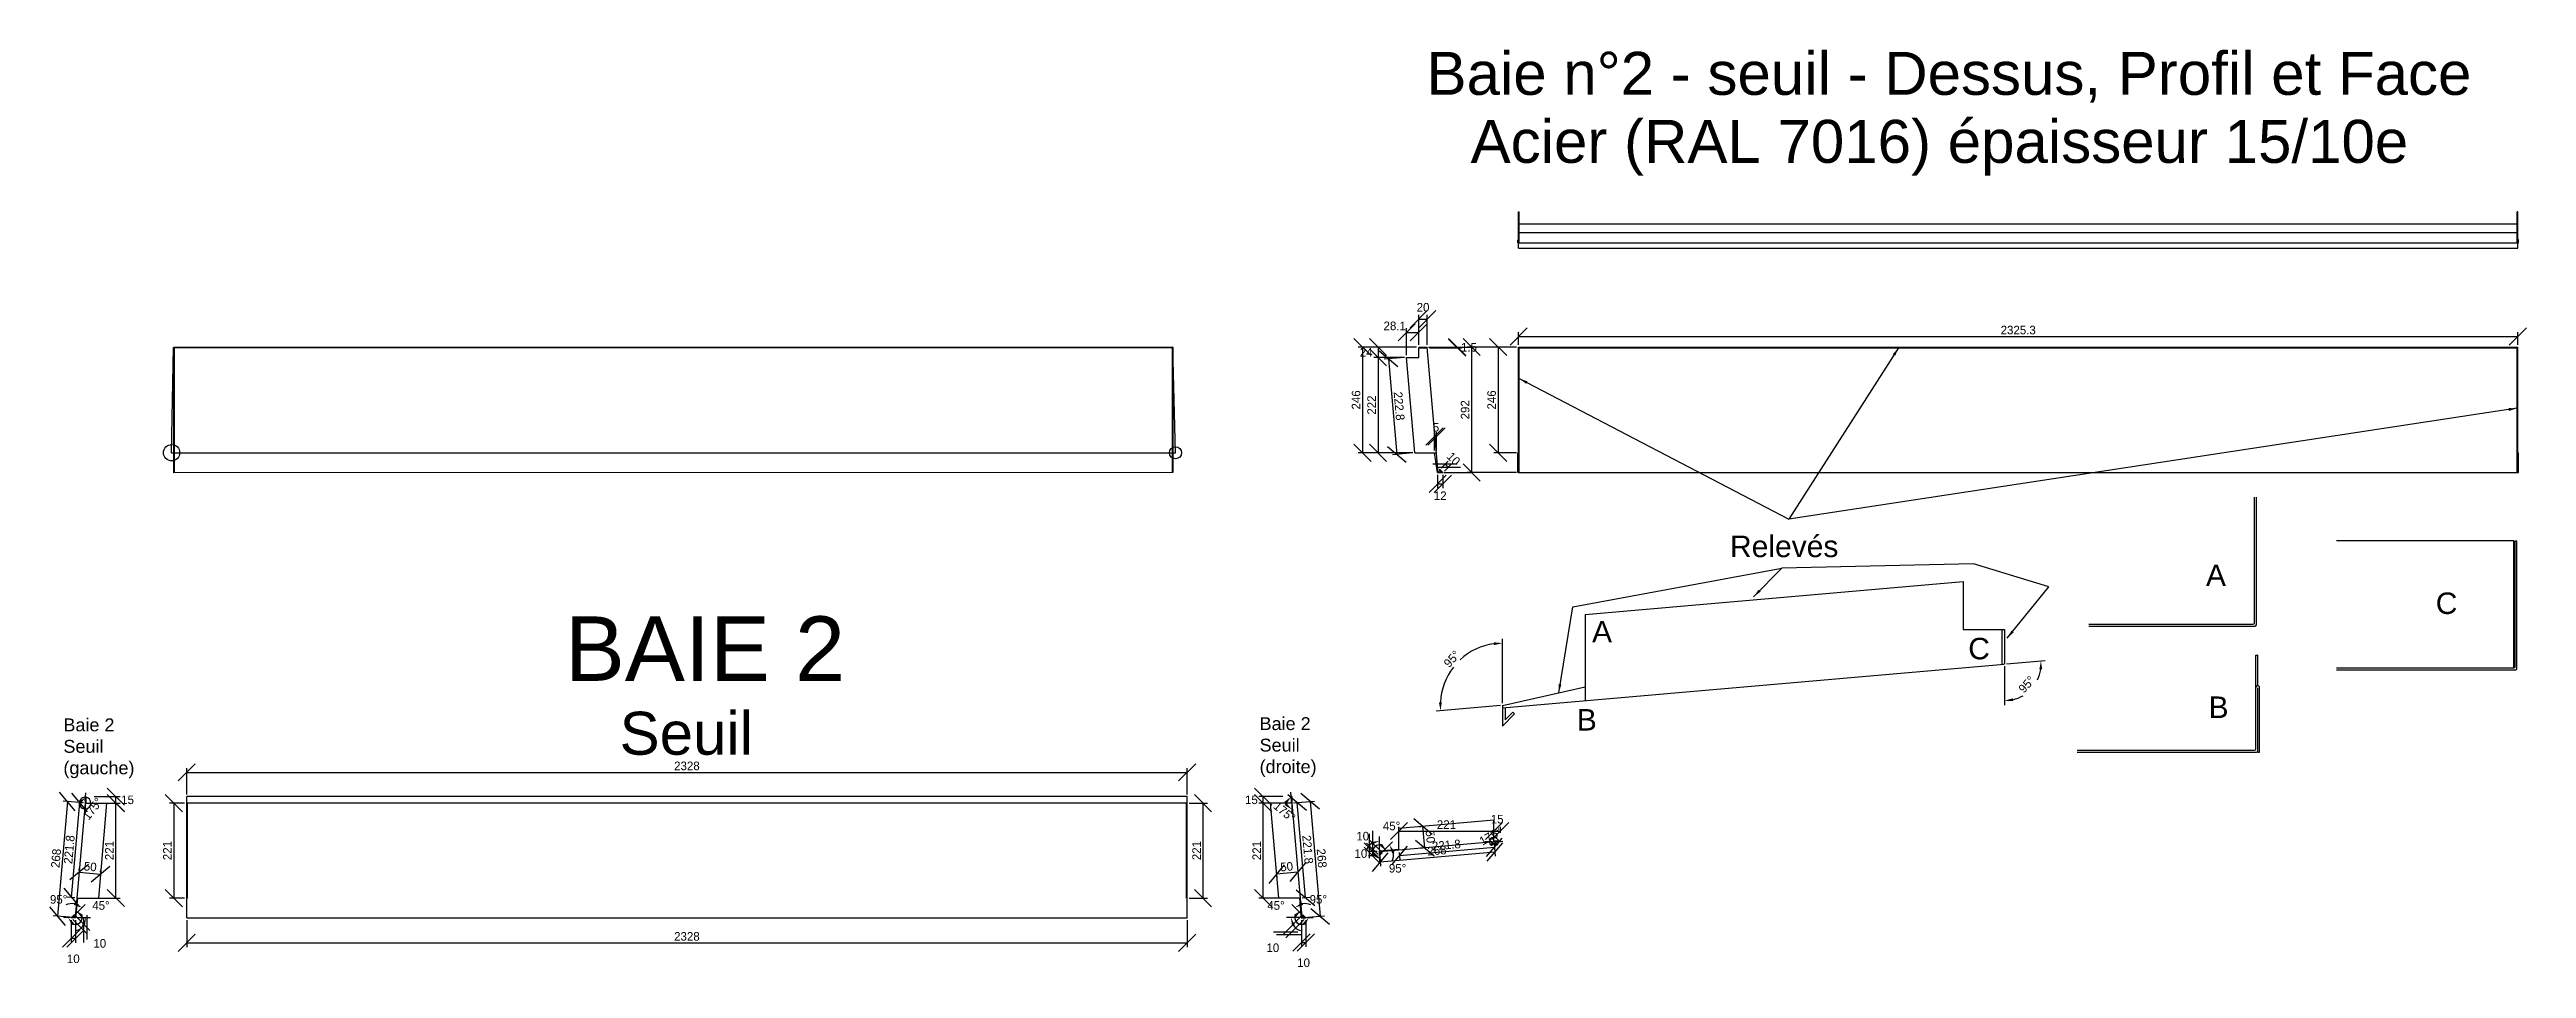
# Model space of a CAD drawing. Header units: millimetres. Extents: x -676 to 20580, y -6551 to 2338.
# Drawn here: x -284 to 5480, y 200 to 2338 of the extents above; entities that cross this region are included whole.
import ezdxf

# ---------------------------------------------------------------- set-up
doc = ezdxf.new("R2010")
doc.units = ezdxf.units.MM
doc.layers.get('0').update_dxf_attribs({"lineweight": 25, "true_color": 0xffffff})
doc.layers.get('Defpoints').update_dxf_attribs({"true_color": 0xffffff})
for name, color, linetype, lineweight, true_color in [('0 ... Seuil', 178, 'Continuous', 25, 0x000000), ('0 ... Seuil ... Existant', 2, 'Continuous', 25, 0xffff00), ('0 ... Seuil ... Existant ... Projection Joue Théorique', 96, 'Continuous', 25, 0x008000), ('0 ... Seuil ... Rectangle', 5, 'Continuous', 25, 0x0000ff), ('0 ... Seuil ... Rectangle ... Cotes Angles', 4, 'Continuous', 25, 0x00ffff), ('Cotes', 4, 'Continuous', 25, 0x00ffff)]:
    doc.layers.add(name, color=color, linetype=linetype, lineweight=lineweight, true_color=true_color)
doc.styles.add('QCADDimTextStyle', font='txt')
doc.styles.add('textstyle11', font='')
doc.styles.add('textstyle21', font='')
doc.styles.add('textstyle22', font='')
doc.styles.add('textstyle23', font='')
doc.styles.add('textstyle24', font='')
doc.styles.add('textstyle25', font='')
doc.styles.add('textstyle26', font='')
doc.styles.add('textstyle27', font='')
doc.styles.add('textstyle28', font='')
doc.styles.add('textstyle29', font='')
doc.styles.add('textstyle30', font='')
doc.styles.add('textstyle31', font='')
doc.styles.add('textstyle32', font='')
doc.styles.get('textstyle11').set_extended_font_data('Liberation Sans')
doc.styles.get('textstyle21').set_extended_font_data('Liberation Sans')
doc.styles.get('textstyle22').set_extended_font_data('Liberation Sans')
doc.styles.get('textstyle23').set_extended_font_data('Liberation Sans')
doc.styles.get('textstyle24').set_extended_font_data('Liberation Sans')
doc.styles.get('textstyle25').set_extended_font_data('Liberation Sans')
doc.styles.get('textstyle26').set_extended_font_data('Liberation Sans')
doc.styles.get('textstyle27').set_extended_font_data('Liberation Sans')
doc.styles.get('textstyle28').set_extended_font_data('Liberation Sans')
doc.styles.get('textstyle29').set_extended_font_data('Liberation Sans')
doc.styles.get('textstyle30').set_extended_font_data('Liberation Sans')
doc.styles.get('textstyle31').set_extended_font_data('Liberation Sans')
doc.styles.get('textstyle32').set_extended_font_data('Liberation Sans')
doc.dimstyles.new('QCADDimStyle', dxfattribs={"dimtxt": 20, "dimasz": 20, "dimexe": 10, "dimexo": 5, "dimgap": 5, "dimtad": 1, "dimtoh": 1, "dimdec": 4, "dimzin": 0, "dimdsep": 46, "dimtxsty": 'QCADDimTextStyle', "dimcen": 0.09, "dimadec": 0, "dimazin": 0, "dimtfac": 1, "dimtdec": 4, "dimtofl": 0, "dimtmove": 0, "dimatfit": 3, "dimfxl": 1, "dimtolj": 1, "dimtzin": 0, "dimarcsym": 0})

msp = doc.modelspace()

# ---------------------------------------------------------------- texts
at = {"attachment_point": 1}
for s, insert, char_height, style in [('Baie 2\\PSeuil\\P(gauche)', (-251.95, 781.97), 30, 'textstyle23'), ('Seuil', (1042.38, 797.53), 100, 'textstyle11'), ('Baie 2\\PSeuil\\P(droite)', (2531.6, 784.87), 30, 'textstyle22')]:
    msp.add_mtext(s, dxfattribs=dict(at, insert=insert, char_height=char_height, style=style))
at = {"layer": '0 ... Seuil', "insert": (914.78, 1019.33), "char_height": 150, "attachment_point": 1, "style": 'textstyle21'}
msp.add_mtext('BAIE 2', dxfattribs=at)
at = {"layer": '0 ... Seuil ... Rectangle ... Cotes Angles', "attachment_point": 1}
for s, insert, char_height, style in [('Baie n%%d2 - seuil - Dessus, Profil et Face', (2920.04, 2332.65), 100, 'textstyle32'), ('Acier (RAL 7016) épaisseur 15/10e', (3022.66, 2174.43), 100, 'textstyle31'), ('Relevés', (3626.17, 1207.26), 50, 'textstyle24'), ('A', (4733.78, 1140), 50, 'textstyle30'), ('C', (5268.48, 1074.94), 50, 'textstyle29'), ('A', (3305.2, 1008.79), 50, 'textstyle25'), ('C', (4180.56, 969.46), 50, 'textstyle28'), ('B', (4739.87, 833), 50, 'textstyle27'), ('B', (3269.62, 803.79), 50, 'textstyle26')]:
    msp.add_mtext(s, dxfattribs=dict(at, insert=insert, char_height=char_height, style=style))

# ---------------------------------------------------------------- blocks, each defined once
blk = doc.blocks.new('SeuilBaie1_VueDessus')
at = {"layer": '0 ... Seuil'}
for p, q in [((2323, 0), (-5, 0)), ((-5, -282), (-5, 0)), ((2323, -282), (2323, 0)), ((2323, -15), (-5, -15)), ((-3.5, -236), (-3.5, -15)), ((2321.5, -236), (2321.5, -15)), ((-3.5, -236), (-5, -236)), ((-5, -282), (2323, -282)), ((2321.5, -236), (2323, -236))]:
    blk.add_line(p, q, dxfattribs=at)
blk = doc.blocks.new('SeuilBaie1_VueCoupeEst')
at = {"layer": '0 ... Seuil'}
for p, q in [((1, 0), (-0.5, 0)), ((1, -14.9), (-49.2, -14.9)), ((-49.2, -14.9), (-29.9, -236)), ((-0.5, 0), (-0.5, -14.9)), ((1, 0), (1, -15)), ((1, -14.9), (24.2, -280.5)), ((20.3, -236), (-29.9, -236)), ((18.8, -236), (22.9, -282)), ((22.9, -282), (33.4, -282)), ((24.2, -280.5), (29.7, -280.5)), ((25.2, -276), (26.3, -274.9)), ((25.2, -276), (29.7, -280.5)), ((26.3, -274.9), (33.4, -282))]:
    blk.add_line(p, q, dxfattribs=at)
blk = doc.blocks.new('*D12')
at = {"layer": 'Cotes', "color": 0, "lineweight": -2}
for p, q in [((2560, 580), (2520, 620)), ((2520, 605), (2560, 565)), ((2585.6, 600), (2530, 600)), ((2585.6, 585), (2530, 585)), ((2540, 585), (2540, 600))]:
    blk.add_line(p, q, dxfattribs=at)
at = {"layer": 'Defpoints', "color": 0}
for p in [(2540, 600), (2590.6, 600), (2590.6, 585)]:
    blk.add_point(p, dxfattribs=at)
at = {"layer": 'Cotes', "color": 0, "insert": (2512.5, 592.5), "char_height": 20, "attachment_point": 5, "style": 'QCADDimTextStyle'}
blk.add_mtext('\\A1;15', dxfattribs=at)
blk = doc.blocks.new('*D13')
at = {"layer": 'Cotes', "color": 0, "lineweight": -2}
for p, q in [((2610.7, 585.4), (2659.5, 589.7)), ((2671.2, 570.7), (2627.8, 607)), ((2649.5, 588.8), (2672.9, 321.9)), ((2634, 318.5), (2682.8, 322.7)), ((2651.2, 340), (2694.5, 303.7))]:
    blk.add_line(p, q, dxfattribs=at)
at = {"layer": 'Defpoints', "color": 0}
for p in [(2605.7, 585), (2629, 318), (2672.9, 321.9)]:
    blk.add_point(p, dxfattribs=at)
at = {"layer": 'Cotes', "color": 0, "insert": (2676.1, 456.7), "char_height": 20, "attachment_point": 5, "rotation": 275, "style": 'QCADDimTextStyle'}
blk.add_mtext('\\A1;268', dxfattribs=at)
blk = doc.blocks.new('*D14')
at = {"layer": 'Cotes', "color": 0, "lineweight": -2}
for p, q in [((2629, 313), (2629, 250.9)), ((2639, 313), (2639, 250.9)), ((2649, 280.9), (2609, 240.9)), ((2619, 240.9), (2659, 280.9)), ((2629, 260.9), (2639, 260.9))]:
    blk.add_line(p, q, dxfattribs=at)
at = {"layer": 'Defpoints', "color": 0}
for p in [(2629, 318), (2639, 318), (2639, 260.9)]:
    blk.add_point(p, dxfattribs=at)
at = {"layer": 'Cotes', "color": 0, "insert": (2634, 213.4), "char_height": 20, "attachment_point": 5, "style": 'QCADDimTextStyle'}
blk.add_mtext('\\A1;10', dxfattribs=at)
blk = doc.blocks.new('*D15')
at = {"layer": 'Cotes', "color": 0, "lineweight": -2}
for p, q in [((2589.1, 441.6), (2552.8, 398.2)), ((2620.7, 424.3), (2570.9, 419.9)), ((2571.4, 414.9), (2571.8, 409.9)), ((2602.6, 402.6), (2638.9, 445.9)), ((2621.2, 419.3), (2621.6, 414.3))]:
    blk.add_line(p, q, dxfattribs=at)
at = {"layer": 'Defpoints', "color": 0}
for p in [(2570.9, 419.9), (2570.9, 419.9), (2620.7, 424.3)]:
    blk.add_point(p, dxfattribs=at)
at = {"layer": 'Cotes', "color": 0, "insert": (2594.5, 437), "char_height": 20, "attachment_point": 5, "rotation": 5, "style": 'QCADDimTextStyle'}
blk.add_mtext('\\A1;50', dxfattribs=at)
blk = doc.blocks.new('*D16')
at = {"layer": 'Cotes', "color": 0, "lineweight": -2}
for p, q in [((2628.4, 321.6), (2585.3, 278.5)), ((2635.5, 314.5), (2592.4, 271.4)), ((2564.1, 285.5), (2620.7, 285.5)), ((2627.8, 278.5), (2571.2, 278.5))]:
    blk.add_line(p, q, dxfattribs=at)
at = {"layer": 'Defpoints', "color": 0}
for p in [(2632, 325.1), (2639, 318), (2592.4, 285.5)]:
    blk.add_point(p, dxfattribs=at)
at = {"layer": 'Cotes', "color": 0, "insert": (2562.4, 248.4), "char_height": 20, "attachment_point": 5, "style": 'QCADDimTextStyle'}
blk.add_mtext('\\A1;10', dxfattribs=at)
blk = doc.blocks.new('*D17')
at = {"layer": 'Cotes', "color": 0, "lineweight": -2}
for p, q in [((2606.2, 590.1), (2604.5, 610.1)), ((2606.7, 580), (2606.7, 559.9))]:
    blk.add_line(p, q, dxfattribs=at)
blk.add_arc((2606.7, 585), 15.1, 177.75848, 187.24152, dxfattribs=at)
at = {"layer": 'Cotes', "color": 0}
for points in [[(2594, 583.3), (2589.2, 587.9), (2605.4, 600.1)], [(2589.5, 580.6), (2593.9, 585.6), (2606.7, 569.9)]]:
    blk.add_solid(points, dxfattribs=at)
at = {"layer": 'Defpoints', "color": 0}
for p in [(2593.2, 591.8), (2606.7, 600), (2606.7, 585.1), (2606.7, 585), (2608.1, 568.7)]:
    blk.add_point(p, dxfattribs=at)
at = {"layer": 'Cotes', "color": 0, "insert": (2589.5, 564.6), "char_height": 20, "attachment_point": 5, "rotation": 319.93778, "style": 'QCADDimTextStyle'}
blk.add_mtext('\\A1;175%%d', dxfattribs=at)
blk = doc.blocks.new('*D18')
at = {"layer": 'Cotes', "color": 0, "lineweight": -2}
for p, q in [((2627.7, 327.9), (2606.6, 349)), ((2625, 319), (2594.2, 319))]:
    blk.add_line(p, q, dxfattribs=at)
for start, end in [(63.18872, 99.09436), (215.90564, 251.81128)]:
    blk.add_arc((2636.6, 319), 32.4, start, end, dxfattribs=at)
at = {"layer": 'Cotes', "color": 0}
for points in [[(2630, 354), (2633, 348.1), (2613.7, 342)], [(2613.5, 301), (2607.2, 299), (2604.2, 319)]]:
    blk.add_solid(points, dxfattribs=at)
at = {"layer": 'Defpoints', "color": 0}
for p in [(2608.5, 335.2), (2630, 319), (2631.3, 324.4), (2636.6, 319), (2636.6, 319)]:
    blk.add_point(p, dxfattribs=at)
at = {"layer": 'Cotes', "color": 0, "insert": (2569.7, 346.7), "char_height": 20, "attachment_point": 5, "style": 'QCADDimTextStyle'}
blk.add_mtext('\\A1;45%%d', dxfattribs=at)
blk = doc.blocks.new('*D19')
at = {"layer": 'Cotes', "color": 0, "lineweight": -2}
blk.add_line((2641.6, 319), (2656.6, 319), dxfattribs=at)
for start, end in [(168.96744, 242.93488), (212.06512, 286.03256)]:
    blk.add_arc((2630, 319), 16.6, start, end, dxfattribs=at)
at = {"layer": 'Cotes', "color": 0}
for points in [[(2615.9, 319.7), (2611.4, 324.7), (2628.5, 335.6)], [(2637.2, 301), (2631.9, 305), (2646.6, 319)]]:
    blk.add_solid(points, dxfattribs=at)
at = {"layer": 'Defpoints', "color": 0}
for p in [(2628.3, 338.4), (2630, 319), (2630, 319), (2636.6, 319), (2644.1, 327.7)]:
    blk.add_point(p, dxfattribs=at)
at = {"layer": 'Cotes', "color": 0, "insert": (2668.2, 360.8), "char_height": 20, "attachment_point": 5, "style": 'QCADDimTextStyle'}
blk.add_mtext('\\A1;95%%d', dxfattribs=at)
blk = doc.blocks.new('*D20')
at = {"layer": 'Cotes', "color": 0, "lineweight": -2}
for p, q in [((35, 313), (35, 249.8)), ((2363, 313), (2363, 249.8)), ((55, 279.8), (15, 239.8)), ((35, 259.8), (2363, 259.8)), ((2343, 239.8), (2383, 279.8))]:
    blk.add_line(p, q, dxfattribs=at)
at = {"layer": 'Defpoints', "color": 0}
for p in [(35, 318), (2363, 318), (2363, 259.8)]:
    blk.add_point(p, dxfattribs=at)
at = {"layer": 'Cotes', "color": 0, "insert": (1199, 274.8), "char_height": 20, "attachment_point": 5, "style": 'QCADDimTextStyle'}
blk.add_mtext('\\A1;2328', dxfattribs=at)
blk = doc.blocks.new('*D21')
at = {"layer": 'Cotes', "color": 0, "lineweight": -2}
for p, q in [((55, 676.4), (15, 636.4)), ((35, 605), (35, 666.4)), ((35, 656.4), (2363, 656.4)), ((2343, 636.4), (2383, 676.4)), ((2363, 605), (2363, 666.4))]:
    blk.add_line(p, q, dxfattribs=at)
at = {"layer": 'Defpoints', "color": 0}
for p in [(2363, 656.4), (35, 600), (2363, 600)]:
    blk.add_point(p, dxfattribs=at)
at = {"layer": 'Cotes', "color": 0, "insert": (1199, 671.4), "char_height": 20, "attachment_point": 5, "style": 'QCADDimTextStyle'}
blk.add_mtext('\\A1;2328', dxfattribs=at)
blk = doc.blocks.new('*D36')
at = {"layer": 'Cotes', "color": 0, "lineweight": -2}
for p, q in [((3096.9, 540), (3056.9, 500)), ((3071.9, 500), (3111.9, 540)), ((3076.9, 515.8), (3076.9, 530)), ((3076.9, 520), (3091.9, 520)), ((3091.9, 515.8), (3091.9, 530))]:
    blk.add_line(p, q, dxfattribs=at)
at = {"layer": 'Defpoints', "color": 0}
for p in [(3091.9, 520), (3076.9, 510.8), (3091.9, 510.8)]:
    blk.add_point(p, dxfattribs=at)
at = {"layer": 'Cotes', "color": 0, "insert": (3084.4, 547.5), "char_height": 20, "attachment_point": 5, "style": 'QCADDimTextStyle'}
blk.add_mtext('\\A1;15', dxfattribs=at)
blk = doc.blocks.new('*D37')
at = {"layer": 'Cotes', "color": 0, "lineweight": -2}
for p, q in [((2830.3, 469.5), (2793.9, 426.2)), ((2810.4, 467.4), (2813, 437.9)), ((3079.1, 471.2), (2812.1, 447.9)), ((3060.9, 449.6), (3097.3, 492.9)), ((3077.4, 490.7), (3080, 461.3))]:
    blk.add_line(p, q, dxfattribs=at)
at = {"layer": 'Defpoints', "color": 0}
for p in [(2810, 472.4), (3076.9, 495.7), (2812.1, 447.9)]:
    blk.add_point(p, dxfattribs=at)
at = {"layer": 'Cotes', "color": 0, "insert": (2944.3, 474.5), "char_height": 20, "attachment_point": 5, "rotation": 5, "style": 'QCADDimTextStyle'}
blk.add_mtext('\\A1;268', dxfattribs=at)
blk = doc.blocks.new('*D38')
at = {"layer": 'Cotes', "color": 0, "lineweight": -2}
for p, q in [((2814.8, 452.4), (2774.8, 492.4)), ((2774.8, 482.4), (2814.8, 442.4)), ((2805, 472.4), (2784.8, 472.4)), ((2805, 462.4), (2784.8, 462.4)), ((2794.8, 472.4), (2794.8, 462.4))]:
    blk.add_line(p, q, dxfattribs=at)
at = {"layer": 'Defpoints', "color": 0}
for p in [(2794.8, 462.4), (2810, 472.4), (2810, 462.4)]:
    blk.add_point(p, dxfattribs=at)
at = {"layer": 'Cotes', "color": 0, "insert": (2767.3, 467.4), "char_height": 20, "attachment_point": 5, "style": 'QCADDimTextStyle'}
blk.add_mtext('\\A1;10', dxfattribs=at)
blk = doc.blocks.new('*D39')
at = {"layer": 'Cotes', "color": 0, "lineweight": -2}
for p, q in [((2933.5, 512.3), (2890.2, 548.6)), ((2906.9, 530), (2901.9, 529.6)), ((2916.2, 480.7), (2911.8, 530.5)), ((2894.5, 498.8), (2937.9, 462.5)), ((2911.2, 480.2), (2906.2, 479.8))]:
    blk.add_line(p, q, dxfattribs=at)
at = {"layer": 'Defpoints', "color": 0}
for p in [(2911.8, 530.5), (2911.8, 530.5), (2916.2, 480.7)]:
    blk.add_point(p, dxfattribs=at)
at = {"layer": 'Cotes', "color": 0, "insert": (2929, 506.9), "char_height": 20, "attachment_point": 5, "rotation": 275, "style": 'QCADDimTextStyle'}
blk.add_mtext('\\A1;50', dxfattribs=at)
blk = doc.blocks.new('*D40')
at = {"layer": 'Cotes', "color": 0, "lineweight": -2}
for p, q in [((2794.5, 520.2), (2794.5, 463.7)), ((2806.4, 465.9), (2780.4, 492)), ((2787.4, 456.6), (2787.4, 513.2)), ((2813.5, 473), (2787.4, 499))]:
    blk.add_line(p, q, dxfattribs=at)
at = {"layer": 'Defpoints', "color": 0}
for p in [(2794.5, 492), (2810, 462.4), (2817, 469.4)]:
    blk.add_point(p, dxfattribs=at)
at = {"layer": 'Cotes', "color": 0, "insert": (2771.5, 507.9), "char_height": 20, "attachment_point": 5, "style": 'QCADDimTextStyle'}
blk.add_mtext('\\A1;10', dxfattribs=at)
blk = doc.blocks.new('*D41')
at = {"layer": 'Cotes', "color": 0, "lineweight": -2}
for p, q in [((3071.9, 494.7), (3056.4, 494.7)), ((3082, 495.2), (3097.5, 496.5))]:
    blk.add_line(p, q, dxfattribs=at)
for start, end in [(80.81617, 222.90809), (5, 180), (322.09191, 104.18383)]:
    blk.add_arc((3077, 494.7), 10.6, start, end, dxfattribs=at)
at = {"layer": 'Cotes', "color": 0}
for points in [[(3086.4, 491.4), (3084.2, 485.1), (3066.4, 494.7)], [(3070.6, 484.5), (3067.9, 490.6), (3087.5, 495.6)]]:
    blk.add_solid(points, dxfattribs=at)
at = {"layer": 'Defpoints', "color": 0}
for p in [(3060.7, 493.3), (3076.9, 494.7), (3077, 494.7), (3081.7, 504.2), (3091.9, 494.7)]:
    blk.add_point(p, dxfattribs=at)
at = {"layer": 'Cotes', "color": 0, "insert": (3069.2, 508.1), "char_height": 20, "attachment_point": 5, "rotation": 30.34859, "style": 'QCADDimTextStyle'}
blk.add_mtext('\\A1;175%%d', dxfattribs=at)
blk = doc.blocks.new('*D42')
at = {"layer": 'Cotes', "color": 0, "lineweight": -2}
for p, q in [((2811, 476.4), (2811, 507.2)), ((2819.9, 473.7), (2841, 494.8))]:
    blk.add_line(p, q, dxfattribs=at)
for start, end in [(125.90564, 161.81128), (333.18872, 9.09436)]:
    blk.add_arc((2811, 464.8), 32.4, start, end, dxfattribs=at)
at = {"layer": 'Cotes', "color": 0}
for points in [[(2793, 487.9), (2790.9, 494.2), (2811, 497.2)], [(2846, 471.4), (2840, 468.4), (2833.9, 487.7)]]:
    blk.add_solid(points, dxfattribs=at)
at = {"layer": 'Defpoints', "color": 0}
for p in [(2811, 471.4), (2811, 464.8), (2811, 464.8), (2816.3, 470.1), (2827.2, 492.9)]:
    blk.add_point(p, dxfattribs=at)
at = {"layer": 'Cotes', "color": 0, "insert": (2838.7, 531.7), "char_height": 20, "attachment_point": 5, "style": 'QCADDimTextStyle'}
blk.add_mtext('\\A1;45%%d', dxfattribs=at)
blk = doc.blocks.new('*D43')
at = {"layer": 'Cotes', "color": 0, "lineweight": -2}
blk.add_line((2811, 459.8), (2811, 444.8), dxfattribs=at)
for start, end in [(122.06512, 196.03256), (78.96744, 152.93488)]:
    blk.add_arc((2811, 471.4), 16.6, start, end, dxfattribs=at)
at = {"layer": 'Cotes', "color": 0}
for points in [[(2793, 464.2), (2797, 469.5), (2811, 454.8)], [(2811.7, 485.5), (2816.6, 490), (2827.5, 472.9)]]:
    blk.add_solid(points, dxfattribs=at)
at = {"layer": 'Defpoints', "color": 0}
for p in [(2811, 471.4), (2811, 471.4), (2811, 464.8), (2830.3, 473.1), (2819.7, 457.3)]:
    blk.add_point(p, dxfattribs=at)
at = {"layer": 'Cotes', "color": 0, "insert": (2852.7, 433.2), "char_height": 20, "attachment_point": 5, "style": 'QCADDimTextStyle'}
blk.add_mtext('\\A1;95%%d', dxfattribs=at)
blk = doc.blocks.new('*D51')
at = {"layer": 'Cotes', "color": 0, "lineweight": -2}
for p, q in [((2368, 585), (2410, 585)), ((2420, 565), (2380, 605)), ((2400, 364), (2400, 585)), ((2368, 364), (2410, 364)), ((2380, 384), (2420, 344))]:
    blk.add_line(p, q, dxfattribs=at)
at = {"layer": 'Defpoints', "color": 0}
for p in [(2363, 585), (2400, 585), (2363, 364)]:
    blk.add_point(p, dxfattribs=at)
at = {"layer": 'Cotes', "color": 0, "insert": (2385, 474.5), "char_height": 20, "attachment_point": 5, "rotation": 90, "style": 'QCADDimTextStyle'}
blk.add_mtext('\\A1;221', dxfattribs=at)
blk = doc.blocks.new('*D52')
at = {"layer": 'Cotes', "color": 0, "lineweight": -2}
for p, q in [((25, 565), (-15, 605)), ((30, 585), (-5, 585)), ((5, 585), (5, 364)), ((-15, 384), (25, 344)), ((30, 364), (-5, 364))]:
    blk.add_line(p, q, dxfattribs=at)
at = {"layer": 'Defpoints', "color": 0}
for p in [(35, 585), (5, 364), (35, 364)]:
    blk.add_point(p, dxfattribs=at)
at = {"layer": 'Cotes', "color": 0, "insert": (-10, 474.5), "char_height": 20, "attachment_point": 5, "rotation": 90, "style": 'QCADDimTextStyle'}
blk.add_mtext('\\A1;221', dxfattribs=at)
blk = doc.blocks.new('SeuilBaie1_VueCoupeOuest')
at = {"layer": '0 ... Seuil'}
for p, q in [((-1.5, 0), (-1.5, -15)), ((-1.5, 0), (0, 0)), ((0, 0), (0, -14.9)), ((-1.5, -14.9), (-24.7, -280.5)), ((-1.5, -14.9), (48.7, -14.9)), ((48.7, -14.9), (29.4, -235.9)), ((-26.8, -274.9), (-33.9, -282)), ((-23.4, -282), (-33.9, -282)), ((-25.7, -276), (-30.2, -280.5)), ((-24.7, -280.5), (-30.2, -280.5)), ((-25.7, -276), (-26.8, -274.9)), ((-19.3, -235.9), (-23.4, -282)), ((-20.8, -235.9), (29.4, -235.9))]:
    blk.add_line(p, q, dxfattribs=at)
blk = doc.blocks.new('*D53')
at = {"layer": 'Cotes', "color": 0, "lineweight": -2}
for p, q in [((2875.2, 484.4), (2838.9, 441.1)), ((2856.4, 470.4), (2857.9, 452.8)), ((2857.1, 462.7), (3078.1, 482.1)), ((3059.9, 460.4), (3096.2, 503.7)), ((3077.4, 489.7), (3078.9, 472.1))]:
    blk.add_line(p, q, dxfattribs=at)
at = {"layer": 'Defpoints', "color": 0}
for p in [(2855.9, 475.4), (3076.9, 494.7), (3078.1, 482.1)]:
    blk.add_point(p, dxfattribs=at)
at = {"layer": 'Cotes', "color": 0, "insert": (2966.2, 487.4), "char_height": 20, "attachment_point": 5, "rotation": 5, "style": 'QCADDimTextStyle'}
blk.add_mtext('\\A1;221.8', dxfattribs=at)
blk = doc.blocks.new('*D54')
at = {"layer": 'Cotes', "color": 0, "lineweight": -2}
for p, q in [((2560, 565), (2520, 605)), ((2601.7, 585), (2530, 585)), ((2540, 364), (2540, 585)), ((2520, 384), (2560, 344)), ((2621, 364), (2530, 364))]:
    blk.add_line(p, q, dxfattribs=at)
at = {"layer": 'Defpoints', "color": 0}
for p in [(2540, 585), (2606.7, 585), (2626, 364)]:
    blk.add_point(p, dxfattribs=at)
at = {"layer": 'Cotes', "color": 0, "insert": (2525, 474.5), "char_height": 20, "attachment_point": 5, "rotation": 90, "style": 'QCADDimTextStyle'}
blk.add_mtext('\\A1;221', dxfattribs=at)
blk = doc.blocks.new('*D55')
at = {"layer": 'Cotes', "color": 0, "lineweight": -2}
for p, q in [((2640.6, 567.9), (2597.3, 604.3)), ((2611.7, 585.4), (2628.9, 586.9)), ((2638.3, 365.1), (2619, 586.1)), ((2616.6, 383.3), (2660, 346.9)), ((2631, 364.4), (2648.3, 365.9))]:
    blk.add_line(p, q, dxfattribs=at)
at = {"layer": 'Defpoints', "color": 0}
for p in [(2606.7, 585), (2619, 586.1), (2626, 364)]:
    blk.add_point(p, dxfattribs=at)
at = {"layer": 'Cotes', "color": 0, "insert": (2643.6, 476.9), "char_height": 20, "attachment_point": 5, "rotation": 275, "style": 'QCADDimTextStyle'}
blk.add_mtext('\\A1;221.8', dxfattribs=at)
blk = doc.blocks.new('*D56')
at = {"layer": 'Cotes', "color": 0, "lineweight": -2}
for p, q in [((2875.9, 540), (2835.9, 500)), ((2855.9, 480.4), (2855.9, 530)), ((2855.9, 520), (3076.9, 520)), ((3056.9, 500), (3096.9, 540)), ((3076.9, 499.7), (3076.9, 530))]:
    blk.add_line(p, q, dxfattribs=at)
at = {"layer": 'Defpoints', "color": 0}
for p in [(3076.9, 520), (2855.9, 475.4), (3076.9, 494.7)]:
    blk.add_point(p, dxfattribs=at)
at = {"layer": 'Cotes', "color": 0, "insert": (2966.4, 535), "char_height": 20, "attachment_point": 5, "style": 'QCADDimTextStyle'}
blk.add_mtext('\\A1;221', dxfattribs=at)
blk = doc.blocks.new('*D57')
at = {"layer": 'Cotes', "color": 0, "lineweight": -2}
for p, q in [((-180.4, 600), (-120, 600)), ((-180.4, 585), (-120, 585)), ((-110, 580), (-150, 620)), ((-150, 605), (-110, 565)), ((-130, 585), (-130, 600))]:
    blk.add_line(p, q, dxfattribs=at)
at = {"layer": 'Defpoints', "color": 0}
for p in [(-185.4, 600), (-185.4, 585), (-130, 600)]:
    blk.add_point(p, dxfattribs=at)
at = {"layer": 'Cotes', "color": 0, "insert": (-102.5, 592.5), "char_height": 20, "attachment_point": 5, "style": 'QCADDimTextStyle'}
blk.add_mtext('\\A1;15', dxfattribs=at)
blk = doc.blocks.new('*D58')
at = {"layer": 'Cotes', "color": 0, "lineweight": -2}
for p, q in [((-242.5, 588.7), (-265.9, 321.7)), ((-224.3, 567), (-260.7, 610.3)), ((-205.5, 585.4), (-252.5, 589.5)), ((-284.1, 343.4), (-247.7, 300)), ((-228.8, 318.5), (-275.8, 322.6))]:
    blk.add_line(p, q, dxfattribs=at)
at = {"layer": 'Defpoints', "color": 0}
for p in [(-200.5, 585), (-265.9, 321.7), (-223.9, 318)]:
    blk.add_point(p, dxfattribs=at)
at = {"layer": 'Cotes', "color": 0, "insert": (-269.1, 456.5), "char_height": 20, "attachment_point": 5, "rotation": 85, "style": 'QCADDimTextStyle'}
blk.add_mtext('\\A1;268', dxfattribs=at)
blk = doc.blocks.new('*D59')
at = {"layer": 'Cotes', "color": 0, "lineweight": -2}
for p, q in [((-213.9, 290.1), (-253.9, 250.1)), ((-243.9, 250.1), (-203.9, 290.1)), ((-233.9, 313), (-233.9, 260.1)), ((-223.9, 313), (-223.9, 260.1)), ((-223.9, 270.1), (-233.9, 270.1))]:
    blk.add_line(p, q, dxfattribs=at)
at = {"layer": 'Defpoints', "color": 0}
for p in [(-233.9, 318), (-223.9, 318), (-233.9, 270.1)]:
    blk.add_point(p, dxfattribs=at)
at = {"layer": 'Cotes', "color": 0, "insert": (-228.9, 222.6), "char_height": 20, "attachment_point": 5, "style": 'QCADDimTextStyle'}
blk.add_mtext('\\A1;10', dxfattribs=at)
blk = doc.blocks.new('*D60')
at = {"layer": 'Cotes', "color": 0, "lineweight": -2}
for p, q in [((-193.9, 442.4), (-237.2, 406.1)), ((-215.6, 424.3), (-165.8, 419.9)), ((-215.1, 429.2), (-214.7, 434.2)), ((-187.4, 401.7), (-144.1, 438.1)), ((-165.3, 424.9), (-164.9, 429.9))]:
    blk.add_line(p, q, dxfattribs=at)
at = {"layer": 'Defpoints', "color": 0}
for p in [(-215.6, 424.3), (-165.8, 419.9), (-165.8, 419.9)]:
    blk.add_point(p, dxfattribs=at)
at = {"layer": 'Cotes', "color": 0, "insert": (-189.4, 437), "char_height": 20, "attachment_point": 5, "rotation": 355, "style": 'QCADDimTextStyle'}
blk.add_mtext('\\A1;50', dxfattribs=at)
blk = doc.blocks.new('*D61')
at = {"layer": 'Cotes', "color": 0, "lineweight": -2}
for p, q in [((-230.3, 314.5), (-197.4, 281.5)), ((-223.3, 321.6), (-190.3, 288.6)), ((-204.4, 260.3), (-204.4, 316.9)), ((-197.4, 324), (-197.4, 267.4))]:
    blk.add_line(p, q, dxfattribs=at)
at = {"layer": 'Defpoints', "color": 0}
for p in [(-233.9, 318), (-226.8, 325.1), (-197.4, 295.7)]:
    blk.add_point(p, dxfattribs=at)
at = {"layer": 'Cotes', "color": 0, "insert": (-167.3, 258.6), "char_height": 20, "attachment_point": 5, "style": 'QCADDimTextStyle'}
blk.add_mtext('\\A1;10', dxfattribs=at)
blk = doc.blocks.new('*D62')
at = {"layer": 'Cotes', "color": 0, "lineweight": -2}
for p, q in [((-201.5, 580), (-201.5, 561.5)), ((-201.1, 590.1), (-199.5, 608.5))]:
    blk.add_line(p, q, dxfattribs=at)
for start, end in [(180.59275, 276.18549), (78.81451, 174.40725), (270, 85)]:
    blk.add_arc((-201.5, 585), 13.5, start, end, dxfattribs=at)
at = {"layer": 'Cotes', "color": 0}
for points in [[(-217.4, 584.1), (-212.5, 588.6), (-201.5, 571.5)], [(-212.7, 582.5), (-217.3, 587.3), (-200.3, 598.5)]]:
    blk.add_solid(points, dxfattribs=at)
at = {"layer": 'Defpoints', "color": 0}
for p in [(-201.5, 600), (-201.5, 585.1), (-201.5, 585), (-189.4, 591.1), (-202.9, 568.7)]:
    blk.add_point(p, dxfattribs=at)
at = {"layer": 'Cotes', "color": 0, "insert": (-184.1, 571.6), "char_height": 20, "attachment_point": 5, "rotation": 52.37727, "style": 'QCADDimTextStyle'}
blk.add_mtext('\\A1;175%%d', dxfattribs=at)
blk = doc.blocks.new('*D63')
at = {"layer": 'Cotes', "color": 0, "lineweight": -2}
for p, q in [((-222.5, 327.9), (-201.4, 349)), ((-219.8, 319), (-189, 319))]:
    blk.add_line(p, q, dxfattribs=at)
for start, end in [(80.90564, 116.81128), (288.18872, 324.09436)]:
    blk.add_arc((-231.4, 319), 32.4, start, end, dxfattribs=at)
at = {"layer": 'Cotes', "color": 0}
for points in [[(-227.8, 348.1), (-224.8, 354), (-208.5, 342)], [(-202, 299), (-208.3, 301), (-199, 319)]]:
    blk.add_solid(points, dxfattribs=at)
at = {"layer": 'Defpoints', "color": 0}
for p in [(-231.4, 319), (-231.4, 319), (-226.1, 324.4), (-224.8, 319), (-200.1, 327.4)]:
    blk.add_point(p, dxfattribs=at)
at = {"layer": 'Cotes', "color": 0, "insert": (-164.5, 346.7), "char_height": 20, "attachment_point": 5, "style": 'QCADDimTextStyle'}
blk.add_mtext('\\A1;45%%d', dxfattribs=at)
blk = doc.blocks.new('*D64')
at = {"layer": 'Cotes', "color": 0, "lineweight": -2}
blk.add_line((-236.4, 319), (-251.4, 319), dxfattribs=at)
for start, end in [(253.96744, 327.93488), (297.06512, 11.03256)]:
    blk.add_arc((-224.8, 319), 16.6, start, end, dxfattribs=at)
at = {"layer": 'Cotes', "color": 0}
for points in [[(-226.7, 305), (-232, 301), (-241.4, 319)], [(-206.2, 324.7), (-210.7, 319.7), (-223.3, 335.6)]]:
    blk.add_solid(points, dxfattribs=at)
at = {"layer": 'Defpoints', "color": 0}
for p in [(-232.2, 333.9), (-231.4, 319), (-224.8, 319), (-224.8, 319), (-223.1, 338.4)]:
    blk.add_point(p, dxfattribs=at)
at = {"layer": 'Cotes', "color": 0, "insert": (-263, 360.8), "char_height": 20, "attachment_point": 5, "style": 'QCADDimTextStyle'}
blk.add_mtext('\\A1;95%%d', dxfattribs=at)
blk = doc.blocks.new('*D65')
at = {"layer": 'Cotes', "color": 0, "lineweight": -2}
for p, q in [((-196.5, 585.1), (-120, 585.1)), ((-110, 565.1), (-150, 605.1)), ((-130, 364.1), (-130, 585.1)), ((-215.7, 364.1), (-120, 364.1)), ((-150, 384.1), (-110, 344.1))]:
    blk.add_line(p, q, dxfattribs=at)
at = {"layer": 'Defpoints', "color": 0}
for p in [(-201.5, 585.1), (-130, 585.1), (-220.7, 364.1)]:
    blk.add_point(p, dxfattribs=at)
at = {"layer": 'Cotes', "color": 0, "insert": (-145, 474.6), "char_height": 20, "attachment_point": 5, "rotation": 90, "style": 'QCADDimTextStyle'}
blk.add_mtext('\\A1;221', dxfattribs=at)
blk = doc.blocks.new('*D66')
at = {"layer": 'Cotes', "color": 0, "lineweight": -2}
for p, q in [((-233, 365.2), (-213.8, 586.2)), ((-195.6, 564.5), (-232, 607.8)), ((-206.5, 585.5), (-223.8, 587)), ((-251.2, 386.8), (-214.8, 343.5)), ((-225.6, 364.5), (-242.9, 366))]:
    blk.add_line(p, q, dxfattribs=at)
at = {"layer": 'Defpoints', "color": 0}
for p in [(-213.8, 586.2), (-201.5, 585.1), (-220.7, 364.1)]:
    blk.add_point(p, dxfattribs=at)
at = {"layer": 'Cotes', "color": 0, "insert": (-238.3, 476.9), "char_height": 20, "attachment_point": 5, "rotation": 85.04404, "style": 'QCADDimTextStyle'}
blk.add_mtext('\\A1;221.8', dxfattribs=at)
blk = doc.blocks.new('*D77')
at = {"layer": '0 ... Seuil ... Rectangle ... Cotes Angles', "color": 0, "lineweight": -2}
for p, q in [((3096.9, 817.3), (3096.9, 967.1)), ((3091.9, 811.8), (2942.7, 798.8))]:
    blk.add_line(p, q, dxfattribs=at)
for start, end in [(97.92113, 132.85173), (142.14827, 177.07887)]:
    blk.add_arc((3096.9, 812.3), 144.8, start, end, dxfattribs=at)
at = {"layer": '0 ... Seuil ... Rectangle ... Cotes Angles', "color": 0}
for points in [[(3077.1, 952.4), (3076.7, 959), (3096.9, 957.1)], [(2948.9, 819.6), (2955.6, 819.7), (2952.6, 799.7)]]:
    blk.add_solid(points, dxfattribs=at)
at = {"layer": 'Defpoints', "color": 0}
for p in [(3020.8, 935.5), (3096.9, 812.3), (3096.9, 812.3), (3288.9, 829.1), (3096.9, 764.3)]:
    blk.add_point(p, dxfattribs=at)
at = {"layer": '0 ... Seuil ... Rectangle ... Cotes Angles', "color": 0, "insert": (2979.1, 920.2), "char_height": 20, "attachment_point": 5, "rotation": 47.5, "style": 'QCADDimTextStyle'}
blk.add_mtext('\\A1;95%%d', dxfattribs=at)
blk = doc.blocks.new('*D78')
at = {"layer": '0 ... Seuil ... Rectangle ... Cotes Angles', "color": 0, "lineweight": -2}
for p, q in [((4264.9, 903.4), (4264.9, 813.1)), ((4269.8, 908.9), (4359.8, 916.8))]:
    blk.add_line(p, q, dxfattribs=at)
for start, end in [(334.53524, 351.54078), (283.45922, 300.46476)]:
    blk.add_arc((4264.9, 908.4), 85.3, start, end, dxfattribs=at)
at = {"layer": '0 ... Seuil ... Rectangle ... Cotes Angles', "color": 0}
for points in [[(4352.6, 895.8), (4345.9, 896), (4349.9, 915.9)], [(4284.3, 828.8), (4285.1, 822.1), (4264.9, 823.1)]]:
    blk.add_solid(points, dxfattribs=at)
at = {"layer": 'Defpoints', "color": 0}
for p in [(4264.9, 988.4), (4263.9, 908.4), (4264.9, 909.4), (4309.7, 835.8), (3102.9, 806.8)]:
    blk.add_point(p, dxfattribs=at)
at = {"layer": '0 ... Seuil ... Rectangle ... Cotes Angles', "color": 0, "insert": (4316.7, 860.9), "char_height": 20, "attachment_point": 5, "rotation": 47.5, "style": 'QCADDimTextStyle'}
blk.add_mtext('\\A1;95%%d', dxfattribs=at)
blk = doc.blocks.new('*D79')
at = {"layer": '0 ... Seuil ... Rectangle ... Cotes Angles', "color": 0, "lineweight": -2}
for p, q in [((3154.3, 1690.3), (3114.3, 1650.3)), ((3134.3, 1650.9), (3134.3, 1680.3)), ((5439.6, 1650.3), (5479.6, 1690.3)), ((5459.6, 1650.9), (5459.6, 1680.3)), ((3134.3, 1670.3), (5459.6, 1670.3))]:
    blk.add_line(p, q, dxfattribs=at)
at = {"layer": 'Defpoints', "color": 0}
for p in [(3134.3, 1645.9), (5459.6, 1670.3), (5459.6, 1645.9)]:
    blk.add_point(p, dxfattribs=at)
at = {"layer": '0 ... Seuil ... Rectangle ... Cotes Angles', "color": 0, "insert": (4296.9, 1685.3), "char_height": 20, "attachment_point": 5, "style": 'QCADDimTextStyle'}
blk.add_mtext('\\A1;2325.3', dxfattribs=at)
blk = doc.blocks.new('*D80')
at = {"layer": '0 ... Seuil ... Rectangle ... Cotes Angles', "color": 0, "lineweight": -2}
for p, q in [((3106.6, 1625.9), (3066.6, 1665.9)), ((3129.3, 1645.9), (3076.6, 1645.9)), ((3086.6, 1645.9), (3086.6, 1399.9)), ((3066.6, 1419.9), (3106.6, 1379.9)), ((3129.3, 1399.9), (3076.6, 1399.9))]:
    blk.add_line(p, q, dxfattribs=at)
at = {"layer": 'Defpoints', "color": 0}
for p in [(3134.3, 1645.9), (3086.6, 1399.9), (3134.3, 1399.9)]:
    blk.add_point(p, dxfattribs=at)
at = {"layer": '0 ... Seuil ... Rectangle ... Cotes Angles', "color": 0, "insert": (3071.6, 1522.9), "char_height": 20, "attachment_point": 5, "rotation": 90, "style": 'QCADDimTextStyle'}
blk.add_mtext('\\A1;246', dxfattribs=at)
blk = doc.blocks.new('*D81')
at = {"layer": '0 ... Seuil ... Rectangle ... Cotes Angles', "color": 0, "lineweight": -2}
for p, q in [((3045, 1625.9), (3005, 1665.9)), ((3129.3, 1645.9), (3015, 1645.9)), ((3025, 1645.9), (3025, 1353.9)), ((3005, 1373.9), (3045, 1333.9)), ((3129.3, 1353.9), (3015, 1353.9))]:
    blk.add_line(p, q, dxfattribs=at)
at = {"layer": 'Defpoints', "color": 0}
for p in [(3134.3, 1645.9), (3025, 1353.9), (3134.3, 1353.9)]:
    blk.add_point(p, dxfattribs=at)
at = {"layer": '0 ... Seuil ... Rectangle ... Cotes Angles', "color": 0, "insert": (3010, 1499.9), "char_height": 20, "attachment_point": 5, "rotation": 90, "style": 'QCADDimTextStyle'}
blk.add_mtext('\\A1;292', dxfattribs=at)
blk = doc.blocks.new('*D82')
at = {"layer": '0 ... Seuil ... Rectangle ... Cotes Angles', "color": 0, "lineweight": -2}
for p, q in [((2921.9, 1730.8), (2881.9, 1690.8)), ((2901.9, 1690.8), (2941.9, 1730.8)), ((2901.9, 1650.9), (2901.9, 1720.8)), ((2901.9, 1710.8), (2921.9, 1710.8)), ((2921.9, 1650.9), (2921.9, 1720.8))]:
    blk.add_line(p, q, dxfattribs=at)
at = {"layer": 'Defpoints', "color": 0}
for p in [(2921.9, 1710.8), (2901.9, 1645.9), (2921.9, 1645.9)]:
    blk.add_point(p, dxfattribs=at)
at = {"layer": '0 ... Seuil ... Rectangle ... Cotes Angles', "color": 0, "insert": (2911.9, 1738.3), "char_height": 20, "attachment_point": 5, "style": 'QCADDimTextStyle'}
blk.add_mtext('\\A1;20', dxfattribs=at)
blk = doc.blocks.new('*D83')
at = {"layer": '0 ... Seuil ... Rectangle ... Cotes Angles', "color": 0, "lineweight": -2}
for p, q in [((2918.4, 1417.8), (2958.4, 1457.8)), ((2963.4, 1457.8), (2923.4, 1417.8)), ((2938.4, 1404.9), (2938.4, 1447.8)), ((2943.4, 1404.9), (2943.4, 1447.8))]:
    blk.add_line(p, q, dxfattribs=at)
at = {"layer": 'Defpoints', "color": 0}
for p in [(2938.4, 1399.9), (2943.4, 1437.8), (2943.4, 1399.9)]:
    blk.add_point(p, dxfattribs=at)
at = {"layer": '0 ... Seuil ... Rectangle ... Cotes Angles', "color": 0, "insert": (2942, 1459), "char_height": 20, "attachment_point": 5, "style": 'QCADDimTextStyle'}
blk.add_mtext('\\A1;5', dxfattribs=at)
blk = doc.blocks.new('*D84')
at = {"layer": '0 ... Seuil ... Rectangle ... Cotes Angles', "color": 0, "lineweight": -2}
for p, q in [((2965.9, 1347.7), (2925.9, 1307.7)), ((2937.9, 1307.7), (2977.9, 1347.7)), ((2945.9, 1348.9), (2945.9, 1317.7)), ((2945.9, 1327.7), (2957.9, 1327.7)), ((2957.9, 1348.9), (2957.9, 1317.7))]:
    blk.add_line(p, q, dxfattribs=at)
at = {"layer": 'Defpoints', "color": 0}
for p in [(2945.9, 1353.9), (2957.9, 1353.9), (2957.9, 1327.7)]:
    blk.add_point(p, dxfattribs=at)
at = {"layer": '0 ... Seuil ... Rectangle ... Cotes Angles', "color": 0, "insert": (2951.9, 1300), "char_height": 20, "attachment_point": 5, "style": 'QCADDimTextStyle'}
blk.add_mtext('\\A1;12', dxfattribs=at)
blk = doc.blocks.new('*D85')
at = {"layer": '0 ... Seuil ... Rectangle ... Cotes Angles', "color": 0, "lineweight": -2}
for p, q in [((2991.7, 1373.5), (2935.1, 1373.5)), ((2942.2, 1366.5), (2998.8, 1366.5)), ((2954.4, 1364.5), (2970.5, 1380.6)), ((2961.5, 1357.5), (2977.5, 1373.5)), ((2970.5, 1366.5), (2963.4, 1373.5))]:
    blk.add_line(p, q, dxfattribs=at)
at = {"layer": 'Defpoints', "color": 0}
for p in [(2950.8, 1361), (2957.9, 1353.9), (2963.4, 1373.5)]:
    blk.add_point(p, dxfattribs=at)
at = {"layer": '0 ... Seuil ... Rectangle ... Cotes Angles', "color": 0, "insert": (2982.9, 1386), "char_height": 20, "attachment_point": 5, "rotation": 315, "style": 'QCADDimTextStyle'}
blk.add_mtext('\\A1;10', dxfattribs=at)
blk = doc.blocks.new('*D86')
at = {"layer": '0 ... Seuil ... Rectangle ... Cotes Angles', "color": 0, "lineweight": -2}
for p, q in [((2827.2, 1625.9), (2787.2, 1665.9)), ((2787.2, 1641.9), (2827.2, 1601.9)), ((2896.9, 1645.9), (2797.2, 1645.9)), ((2868.8, 1621.9), (2797.2, 1621.9)), ((2807.2, 1645.9), (2807.2, 1621.9))]:
    blk.add_line(p, q, dxfattribs=at)
at = {"layer": 'Defpoints', "color": 0}
for p in [(2807.2, 1621.9), (2873.8, 1621.9), (2901.9, 1645.9)]:
    blk.add_point(p, dxfattribs=at)
at = {"layer": '0 ... Seuil ... Rectangle ... Cotes Angles', "color": 0, "insert": (2779.7, 1633.9), "char_height": 20, "attachment_point": 5, "style": 'QCADDimTextStyle'}
blk.add_mtext('\\A1;24', dxfattribs=at)
blk = doc.blocks.new('*D87')
at = {"layer": '0 ... Seuil ... Rectangle ... Cotes Angles', "color": 0, "lineweight": -2}
for p, q in [((2893.8, 1700), (2853.8, 1660)), ((2873.8, 1626.9), (2873.8, 1690)), ((2873.8, 1680), (2901.9, 1680)), ((2881.9, 1660), (2921.9, 1700)), ((2901.9, 1650.9), (2901.9, 1690))]:
    blk.add_line(p, q, dxfattribs=at)
at = {"layer": 'Defpoints', "color": 0}
for p in [(2901.9, 1680), (2873.8, 1621.9), (2901.9, 1645.9)]:
    blk.add_point(p, dxfattribs=at)
at = {"layer": '0 ... Seuil ... Rectangle ... Cotes Angles', "color": 0, "insert": (2846.1, 1695), "char_height": 20, "attachment_point": 5, "style": 'QCADDimTextStyle'}
blk.add_mtext('\\A1;28.1', dxfattribs=at)
blk = doc.blocks.new('*D88')
at = {"layer": '0 ... Seuil ... Rectangle ... Cotes Angles', "color": 0, "lineweight": -2}
for p, q in [((2827.2, 1601.9), (2787.2, 1641.9)), ((2868.8, 1621.9), (2797.2, 1621.9)), ((2807.2, 1621.9), (2807.2, 1399.9)), ((2787.2, 1419.9), (2827.2, 1379.9)), ((2888.2, 1399.9), (2797.2, 1399.9))]:
    blk.add_line(p, q, dxfattribs=at)
at = {"layer": 'Defpoints', "color": 0}
for p in [(2873.8, 1621.9), (2807.2, 1399.9), (2893.2, 1399.9)]:
    blk.add_point(p, dxfattribs=at)
at = {"layer": '0 ... Seuil ... Rectangle ... Cotes Angles', "color": 0, "insert": (2792.2, 1510.9), "char_height": 20, "attachment_point": 5, "rotation": 90, "style": 'QCADDimTextStyle'}
blk.add_mtext('\\A1;222', dxfattribs=at)
blk = doc.blocks.new('*D89')
at = {"layer": '0 ... Seuil ... Rectangle ... Cotes Angles', "color": 0, "lineweight": -2}
for p, q in [((2791.2, 1625.9), (2751.2, 1665.9)), ((2896.9, 1645.9), (2761.2, 1645.9)), ((2771.2, 1645.9), (2771.2, 1399.9)), ((2751.2, 1419.9), (2791.2, 1379.9)), ((2888.2, 1399.9), (2761.2, 1399.9))]:
    blk.add_line(p, q, dxfattribs=at)
at = {"layer": 'Defpoints', "color": 0}
for p in [(2901.9, 1645.9), (2771.2, 1399.9), (2893.2, 1399.9)]:
    blk.add_point(p, dxfattribs=at)
at = {"layer": '0 ... Seuil ... Rectangle ... Cotes Angles', "color": 0, "insert": (2756.2, 1522.9), "char_height": 20, "attachment_point": 5, "rotation": 90, "style": 'QCADDimTextStyle'}
blk.add_mtext('\\A1;246', dxfattribs=at)
blk = doc.blocks.new('*D90')
at = {"layer": '0 ... Seuil ... Rectangle ... Cotes Angles', "color": 0, "lineweight": -2}
for p, q in [((2853.3, 1600), (2809.9, 1636.4)), ((2868.8, 1621.5), (2821.7, 1617.4)), ((2831.6, 1618.2), (2851, 1396.2)), ((2829.4, 1414.4), (2872.7, 1378)), ((2888.2, 1399.5), (2841.1, 1395.4))]:
    blk.add_line(p, q, dxfattribs=at)
at = {"layer": 'Defpoints', "color": 0}
for p in [(2873.8, 1621.9), (2851, 1396.2), (2893.2, 1399.9)]:
    blk.add_point(p, dxfattribs=at)
at = {"layer": '0 ... Seuil ... Rectangle ... Cotes Angles', "color": 0, "insert": (2856.3, 1508.5), "char_height": 20, "attachment_point": 5, "rotation": 275, "style": 'QCADDimTextStyle'}
blk.add_mtext('\\A1;222.8', dxfattribs=at)
blk = doc.blocks.new('*D91')
at = {"layer": '0 ... Seuil ... Rectangle ... Cotes Angles', "color": 0, "lineweight": -2}
for p, q in [((2926.9, 1645.9), (3001.3, 1645.9)), ((2926.9, 1644.4), (3001.3, 1644.4)), ((2971.3, 1665.9), (3011.3, 1625.9)), ((3011.3, 1624.4), (2971.3, 1664.4))]:
    blk.add_line(p, q, dxfattribs=at)
at = {"layer": 'Defpoints', "color": 0}
for p in [(2921.9, 1645.9), (2921.9, 1644.4), (2991.3, 1644.4)]:
    blk.add_point(p, dxfattribs=at)
at = {"layer": '0 ... Seuil ... Rectangle ... Cotes Angles', "color": 0, "insert": (3018.8, 1645.2), "char_height": 20, "attachment_point": 5, "style": 'QCADDimTextStyle'}
blk.add_mtext('\\A1;1.5', dxfattribs=at)

# ---------------------------------------------------------------- dimensions: what is measured, and where the dimension line sits
at = {"layer": '0 ... Seuil ... Rectangle ... Cotes Angles'}
for p1, p2, distance, picture, middle in [((2901.88, 1645.92), (2921.88, 1645.92), 64.91, '*D82', (2911.88, 1738.32)), ((3134.29, 1645.92), (5459.59, 1645.92), 24.33, '*D79', (4296.94, 1685.25)), ((2873.78, 1621.92), (2893.21, 1399.92), -42.33, '*D90', (2856.27, 1508.53)), ((3134.29, 1645.92), (3134.29, 1353.92), -109.33, '*D81', (3009.96, 1499.92)), ((3134.29, 1645.92), (3134.29, 1399.92), -47.67, '*D80', (3071.62, 1522.92))]:
    dim = msp.add_aligned_dim(p1=p1, p2=p2, distance=distance, dimstyle='QCADDimStyle', override={"dimtxt": 20, "dimasz": 20, "dimexe": 10, "dimexo": 5, "dimgap": 5, "dimdec": 1, "dimzin": 8, "dimtsz": 20, "dimclrd": 0, "dimclre": 0, "dimclrt": 0, "dimazin": 2, "dimtmove": 2}, dxfattribs=at)
    dim.commit()
    dim.dimension.update_dxf_attribs({"geometry": picture, "text_midpoint": middle})
dim = msp.add_linear_dim(base=(2901.88, 1680), p1=(2873.78, 1621.92), p2=(2901.88, 1645.92), dimstyle='QCADDimStyle', override={"dimtxt": 20, "dimasz": 20, "dimexe": 10, "dimexo": 5, "dimgap": 5, "dimdec": 1, "dimzin": 8, "dimtsz": 20, "dimclrd": 0, "dimclre": 0, "dimclrt": 0, "dimazin": 2, "dimtmove": 2}, dxfattribs=at)
dim.commit()
dim.dimension.update_dxf_attribs({"geometry": '*D87', "text_midpoint": (2846.11, 1695), "dimtype": 160})
for base, p1, p2, picture, middle in [((2771.24, 1399.92), (2901.88, 1645.92), (2893.21, 1399.92), '*D89', (2756.24, 1522.92)), ((2807.17, 1621.92), (2901.88, 1645.92), (2873.78, 1621.92), '*D86', (2779.67, 1633.92)), ((2807.17, 1399.92), (2873.78, 1621.92), (2893.21, 1399.92), '*D88', (2792.17, 1510.92)), ((2991.28, 1644.42), (2921.88, 1645.92), (2921.88, 1644.42), '*D91', (3018.78, 1645.17))]:
    dim = msp.add_linear_dim(base=base, p1=p1, p2=p2, angle=90, dimstyle='QCADDimStyle', override={"dimtxt": 20, "dimasz": 20, "dimexe": 10, "dimexo": 5, "dimgap": 5, "dimdec": 1, "dimzin": 8, "dimtsz": 20, "dimclrd": 0, "dimclre": 0, "dimclrt": 0, "dimazin": 2, "dimtmove": 2}, dxfattribs=at)
    dim.commit()
    dim.dimension.update_dxf_attribs({"geometry": picture, "text_midpoint": middle})
for base, p1, p2, angle, picture, middle in [((2943.4, 1437.82), (2938.38, 1399.92), (2943.4, 1399.92), 0, '*D83', (2942, 1459)), ((2963.4, 1373.54), (2957.92, 1353.92), (2950.85, 1360.99), 135, '*D85', (2982.93, 1386.03)), ((2957.92, 1327.67), (2945.92, 1353.92), (2957.92, 1353.92), 0, '*D84', (2951.92, 1300))]:
    dim = msp.add_linear_dim(base=base, p1=p1, p2=p2, angle=angle, dimstyle='QCADDimStyle', override={"dimtxt": 20, "dimasz": 20, "dimexe": 10, "dimexo": 5, "dimgap": 5, "dimdec": 1, "dimzin": 8, "dimtsz": 20, "dimclrd": 0, "dimclre": 0, "dimclrt": 0, "dimazin": 2, "dimtmove": 2}, dxfattribs=at)
    dim.commit()
    dim.dimension.update_dxf_attribs({"geometry": picture, "text_midpoint": middle, "dimtype": 161})
for base, line1, line2, picture, middle in [((4309.65, 835.81), ((3102.85, 806.78), (4263.94, 908.36)), ((4264.85, 909.36), (4264.85, 988.44)), '*D78', (4316.71, 860.92)), ((3020.85, 935.5), ((3288.85, 829.08), (3096.85, 812.28)), ((3096.85, 812.28), (3096.85, 764.28)), '*D77', (2979.05, 920.22))]:
    dim = msp.add_angular_dim_2l(base=base, line1=line1, line2=line2, dimstyle='QCADDimStyle', override={"dimtxt": 20, "dimasz": 20, "dimexe": 10, "dimexo": 5, "dimgap": 5, "dimdec": 1, "dimzin": 8, "dimtsz": 20, "dimclrd": 0, "dimclre": 0, "dimclrt": 0, "dimazin": 2, "dimtmove": 2}, dxfattribs=at)
    dim.commit()
    dim.dimension.update_dxf_attribs({"geometry": picture, "text_midpoint": middle, "dimtype": 162})
at = {"layer": 'Cotes'}
for p1, p2, distance, picture, middle in [((35, 600), (2363, 600), 56.44, '*D21', (1199, 671.44)), ((-200.5, 585), (-223.86, 318.02), -42.17, '*D58', (-269.13, 456.49)), ((-220.66, 364.09), (-201.5, 585.09), 12.34, '*D66', (-238.32, 476.95)), ((-185.44, 585), (-185.44, 600), -55.44, '*D57', (-102.5, 592.5)), ((2590.62, 585), (2590.62, 600), 50.62, '*D12', (2512.5, 592.5)), ((2626.02, 364), (2606.68, 585), -12.34, '*D55', (2643.58, 476.88)), ((2605.68, 585), (2629.04, 318.02), 43.99, '*D13', (2676.13, 456.65)), ((2809.96, 462.36), (2817.04, 469.43), 31.86, '*D40', (2771.53, 507.87)), ((2916.2, 480.65), (2911.84, 530.46), 0, '*D39', (2928.97, 506.86)), ((3076.94, 510.78), (3091.94, 510.78), 9.22, '*D36', (3084.44, 547.5)), ((2809.96, 472.36), (2809.96, 462.36), -15.16, '*D38', (2767.31, 467.36)), ((3076.94, 495.72), (2809.96, 472.36), 24.58, '*D37', (2944.29, 474.49)), ((2855.94, 475.38), (3076.94, 494.72), -12.69, '*D53', (2966.24, 487.35)), ((-215.57, 424.26), (-165.76, 419.9), 0, '*D60', (-189.35, 437.02)), ((2620.75, 424.26), (2570.94, 419.9), 0, '*D15', (2594.54, 437.02)), ((-223.86, 318.02), (-233.86, 318.02), 47.96, '*D59', (-228.86, 222.56)), ((-233.86, 318.02), (-226.79, 325.09), -41.6, '*D61', (-167.32, 258.55)), ((35, 318.02), (2363, 318.02), -58.27, '*D20', (1199, 274.75)), ((2639.04, 318.02), (2631.97, 325.09), 55.95, '*D16', (2562.35, 248.41)), ((2629.04, 318.02), (2639.04, 318.02), -57.08, '*D14', (2634.04, 213.44))]:
    dim = msp.add_aligned_dim(p1=p1, p2=p2, distance=distance, dimstyle='QCADDimStyle', override={"dimtxt": 20, "dimasz": 20, "dimexe": 10, "dimexo": 5, "dimgap": 5, "dimdec": 1, "dimzin": 8, "dimtsz": 20, "dimclrd": 0, "dimclre": 0, "dimclrt": 0, "dimazin": 2, "dimtmove": 2}, dxfattribs=at)
    dim.commit()
    dim.dimension.update_dxf_attribs({"geometry": picture, "text_midpoint": middle})
for base, p1, p2, picture, middle in [((-130, 585.09), (-220.66, 364.09), (-201.5, 585.09), '*D65', (-145, 474.59)), ((5, 364), (35, 585), (35, 364), '*D52', (-10, 474.5)), ((2400, 585), (2363, 364), (2363, 585), '*D51', (2385, 474.5)), ((2540, 585), (2626.02, 364), (2606.68, 585), '*D54', (2525, 474.5))]:
    dim = msp.add_linear_dim(base=base, p1=p1, p2=p2, angle=90, dimstyle='QCADDimStyle', override={"dimtxt": 20, "dimasz": 20, "dimexe": 10, "dimexo": 5, "dimgap": 5, "dimdec": 1, "dimzin": 8, "dimtsz": 20, "dimclrd": 0, "dimclre": 0, "dimclrt": 0, "dimazin": 2, "dimtmove": 2}, dxfattribs=at)
    dim.commit()
    dim.dimension.update_dxf_attribs({"geometry": picture, "text_midpoint": middle})
for base, line1, line2, picture, middle in [((-189.44, 591.1), ((-201.5, 600), (-201.5, 585)), ((-201.5, 585.09), (-202.93, 568.71)), '*D62', (-184.07, 571.61)), ((2593.16, 591.83), ((2606.68, 600), (2606.68, 585)), ((2606.68, 585.09), (2608.11, 568.71)), '*D17', (2589.49, 564.6)), ((3081.73, 504.17), ((3091.94, 494.72), (3076.94, 494.72)), ((3077.03, 494.72), (3060.65, 493.29)), '*D41', (3069.17, 508.08))]:
    dim = msp.add_angular_dim_2l(base=base, line1=line1, line2=line2, dimstyle='QCADDimStyle', override={"dimtxt": 20, "dimasz": 20, "dimexe": 10, "dimexo": 5, "dimgap": 5, "dimdec": 1, "dimzin": 8, "dimtsz": 20, "dimclrd": 0, "dimclre": 0, "dimclrt": 0, "dimazin": 2, "dimtmove": 2}, dxfattribs=at)
    dim.commit()
    dim.dimension.update_dxf_attribs({"geometry": picture, "text_midpoint": middle, "dimtype": 162})
for base, line1, line2, picture, middle in [((2827.19, 492.87), ((2810.96, 471.44), (2810.96, 464.77)), ((2810.96, 464.77), (2816.33, 470.14)), '*D42', (2838.69, 531.7)), ((2819.69, 457.3), ((2830.31, 473.14), (2810.96, 471.44)), ((2810.96, 471.44), (2810.96, 464.77)), '*D43', (2852.71, 433.19)), ((-232.23, 333.87), ((-223.08, 338.37), (-224.77, 319.02)), ((-224.77, 319.02), (-231.44, 319.02)), '*D64', (-263.03, 360.77)), ((-200.11, 327.42), ((-224.77, 319.02), (-231.44, 319.02)), ((-231.44, 319.02), (-226.08, 324.38)), '*D63', (-164.52, 346.74)), ((2608.53, 335.24), ((2629.96, 319.02), (2636.62, 319.02)), ((2636.62, 319.02), (2631.26, 324.38)), '*D18', (2569.7, 346.74)), ((2644.1, 327.75), ((2628.26, 338.37), (2629.96, 319.02)), ((2629.96, 319.02), (2636.62, 319.02)), '*D19', (2668.21, 360.77))]:
    dim = msp.add_angular_dim_2l(base=base, line1=line1, line2=line2, dimstyle='QCADDimStyle', override={"dimtxt": 20, "dimasz": 20, "dimexe": 10, "dimexo": 5, "dimgap": 5, "dimdec": 1, "dimzin": 8, "dimtsz": 20, "dimclrd": 0, "dimclre": 0, "dimclrt": 0, "dimazin": 2, "dimtmove": 2}, dxfattribs=at)
    dim.commit()
    dim.dimension.update_dxf_attribs({"geometry": picture, "text_midpoint": middle})
dim = msp.add_linear_dim(base=(3076.94, 520), p1=(2855.94, 475.38), p2=(3076.94, 494.72), dimstyle='QCADDimStyle', override={"dimtxt": 20, "dimasz": 20, "dimexe": 10, "dimexo": 5, "dimgap": 5, "dimdec": 1, "dimzin": 8, "dimtsz": 20, "dimclrd": 0, "dimclre": 0, "dimclrt": 0, "dimazin": 2, "dimtmove": 2}, dxfattribs=at)
dim.commit()
dim.dimension.update_dxf_attribs({"geometry": '*D56', "text_midpoint": (2966.44, 535)})

# ---------------------------------------------------------------- linework, layer by layer
at = {"layer": '0 ... Seuil ... Existant'}
for p, q in [((0, 1400), (4.26, 1644.96)), ((2329.56, 1645.92), (4.26, 1644.96)), ((2336, 1400), (2329.56, 1645.92)), ((0, 1400), (2336, 1400))]:
    msp.add_line(p, q, dxfattribs=at)
at = {"layer": '0 ... Seuil ... Existant ... Projection Joue Théorique'}
for centre, radius in [((0, 1400), 19), ((2336, 1400), 14)]:
    msp.add_circle(centre, radius, dxfattribs=at)
at = {"layer": '0 ... Seuil ... Rectangle'}
for p, q in [((3134.29, 1889.14), (3134.29, 1960.27)), ((3134.29, 1960.27), (3135.79, 1960.27)), ((3135.79, 1888.14), (3135.79, 1960.27)), ((5458.09, 1888.14), (5458.09, 1960.27)), ((5459.59, 1960.27), (5458.09, 1960.27)), ((5459.59, 1889.14), (5459.59, 1960.27)), ((3135.79, 1932.18), (5458.09, 1932.18)), ((3135.79, 1912.18), (5458.09, 1912.18)), ((3132.79, 1888.14), (3132.79, 1894.85)), ((3134.29, 1888.14), (3132.79, 1888.14)), ((3133.79, 1895.85), (3134.29, 1895.85)), ((3134.29, 1895.85), (3134.79, 1895.85)), ((3134.29, 1876.14), (3134.29, 1889.14)), ((3134.29, 1876.14), (5459.59, 1876.14)), ((3135.29, 1888.14), (5458.59, 1888.14)), ((3135.79, 1888.14), (3135.79, 1894.85)), ((5458.09, 1888.14), (5458.09, 1894.85)), ((5459.09, 1895.85), (5459.59, 1895.85)), ((5460.09, 1895.85), (5459.59, 1895.85)), ((5459.59, 1876.14), (5459.59, 1889.14)), ((5459.59, 1888.14), (5461.09, 1888.14)), ((5461.09, 1888.14), (5461.09, 1894.85)), ((2329.56, 1645.92), (4.26, 1644.96)), ((4.26, 1644.96), (4.38, 1352.96)), ((2329.56, 1644.42), (4.26, 1643.46)), ((5.76, 1644.96), (5.88, 1352.96)), ((2328.06, 1645.92), (2328.18, 1353.92)), ((2329.56, 1645.92), (2329.68, 1353.92)), ((2873.78, 1621.92), (2901.88, 1621.92)), ((2893.21, 1399.92), (2873.78, 1621.92)), ((2901.88, 1645.92), (2921.88, 1645.92)), ((2901.88, 1645.92), (2901.88, 1644.42)), ((2901.88, 1644.42), (2921.88, 1644.42)), ((2901.88, 1621.92), (2901.88, 1644.42)), ((2947.42, 1353.92), (2921.88, 1645.92)), ((3134.29, 1645.92), (5459.59, 1645.92)), ((3134.29, 1353.92), (3134.29, 1645.92)), ((3134.29, 1644.42), (5459.59, 1644.42)), ((3135.79, 1353.92), (3135.79, 1644.42)), ((5458.09, 1353.92), (5458.09, 1644.42)), ((5459.59, 1353.92), (5459.59, 1645.92)), ((2893.21, 1399.92), (2943.4, 1399.92)), ((2945.92, 1353.92), (2938.38, 1399.92)), ((3132.79, 1353.92), (3132.79, 1399.92)), ((3132.79, 1399.92), (3135.79, 1399.92)), ((3132.79, 1399.92), (3133.5, 1399.92)), ((5458.09, 1399.92), (5461.09, 1399.92)), ((5461.09, 1353.92), (5461.09, 1399.92)), ((2329.68, 1353.92), (4.38, 1352.96)), ((2945.92, 1353.92), (2957.92, 1353.92)), ((2947.29, 1355.42), (2954.3, 1355.42)), ((2950.85, 1360.99), (2949.79, 1359.93)), ((2949.79, 1359.93), (2954.3, 1355.42)), ((2950.85, 1360.99), (2957.92, 1353.92)), ((3134.29, 1353.92), (3132.79, 1353.92)), ((3134.29, 1353.92), (5459.59, 1353.92)), ((5459.59, 1353.92), (5461.09, 1353.92)), ((4846.57, 1004.19), (4846.57, 1296.69)), ((4851.07, 999.69), (4851.07, 1296.69)), ((5450.06, 1195.04), (5037.56, 1195.04)), ((5450.06, 899.54), (5450.06, 1195.04)), ((5453.06, 902.54), (5453.06, 1195.04)), ((5453.06, 1195.04), (5457.56, 1195.04)), ((5457.56, 898.04), (5457.56, 1195.04)), ((3288.85, 1023.82), (4168.85, 1100.81)), ((4168.85, 1100.81), (4168.85, 988.44)), ((3288.85, 1023.82), (3288.85, 823.05)), ((4168.85, 988.44), (4264.85, 988.44)), ((4258.85, 988.44), (4258.85, 907.92)), ((4264.85, 988.44), (4264.85, 909.36)), ((4461.07, 1001.19), (4843.57, 1001.19)), ((4461.07, 996.69), (4848.07, 996.69)), ((4849.73, 853.31), (4849.73, 928.73)), ((4849.73, 928.73), (4854.23, 928.73)), ((4854.23, 857.81), (4854.23, 928.73)), ((3096.85, 806.25), (4263.94, 908.36)), ((5037.56, 899.54), (5450.06, 899.54)), ((5037.56, 895.04), (5454.56, 895.04)), ((3096.85, 812.28), (3288.85, 855.17)), ((3096.85, 812.28), (3096.85, 764.28)), ((4849.73, 710.81), (4849.73, 853.31)), ((4854.23, 703.31), (4854.23, 853.31)), ((4858.73, 703.31), (4858.73, 853.31)), ((3125.14, 792.56), (3096.85, 764.28)), ((3102.85, 806.78), (3102.85, 778.76)), ((3120.9, 796.8), (3102.85, 778.76)), ((3120.9, 796.8), (3125.14, 792.56)), ((4434.23, 707.81), (4846.73, 707.81)), ((4434.23, 703.31), (4851.23, 703.31)), ((4854.23, 703.31), (4858.73, 703.31))]:
    msp.add_line(p, q, dxfattribs=at)
for centre, radius, start, end in [((3133.79, 1894.85), 1, 90, 180), ((3135.29, 1889.14), 1, 180, 270), ((3134.79, 1894.85), 1, 0, 90), ((5459.09, 1894.85), 1, 90, 180), ((5458.59, 1889.14), 1, 270, 0), ((5460.09, 1894.85), 1, 0, 90), ((4843.57, 1004.19), 3, 270, 0), ((4848.07, 999.69), 3, 270, 0), ((4263.85, 909.36), 1, 275, 0), ((5450.06, 902.54), 3, 270, 0), ((5454.56, 898.04), 3, 270, 0), ((4854.23, 853.31), 4.5, 0, 180), ((4846.73, 710.81), 3, 270, 0), ((4851.23, 706.31), 3, 270, 0)]:
    msp.add_arc(centre, radius, start, end, dxfattribs=at)
at = {"layer": '0 ... Seuil ... Rectangle ... Cotes Angles'}
for p, q in [((2924.38, 1645.92), (3022.46, 1645.92)), ((2960.42, 1353.92), (3027.46, 1353.92))]:
    msp.add_line(p, q, dxfattribs=at)

# ---------------------------------------------------------------- block references
at = {"layer": '0 ... Seuil'}
for name, p in [('SeuilBaie1_VueCoupeOuest', (-200, 600)), ('SeuilBaie1_VueDessus', (40, 600)), ('SeuilBaie1_VueCoupeEst', (2605.68, 600))]:
    msp.add_blockref(name, p, dxfattribs=at)
at = {"layer": '0 ... Seuil', "rotation": 270}
msp.add_blockref('SeuilBaie1_VueCoupeEst', (3091.94, 495.72), dxfattribs=at)

msp.set_redraw_order([(e.dxf.handle, doc.entitydb.next_handle()) for e in msp.query("TEXT MTEXT ATTDEF DIMENSION ARC_DIMENSION")])  # texts and dimensions are drawn at this point

# ---------------------------------------------------------------- leaders
at = {"layer": '0 ... Seuil ... Rectangle ... Cotes Angles'}
for points in [[(4018.67, 1644.42), (3763.27, 1245.78)], [(3135.79, 1572.55), (3763.27, 1245.78)], [(5458.09, 1503.55), (3763.27, 1245.78)], [(3227.55, 841.48), (3260.73, 1041.86), (3746.85, 1131.79)], [(3681.19, 1064.94), (3746.85, 1131.79)], [(4271.18, 968.67), (4368.13, 1087.82), (4192.81, 1141.72), (3746.85, 1131.79)]]:
    msp.add_leader(points, dimstyle='QCADDimStyle', dxfattribs=at)

doc.saveas('drawing.dxf')
